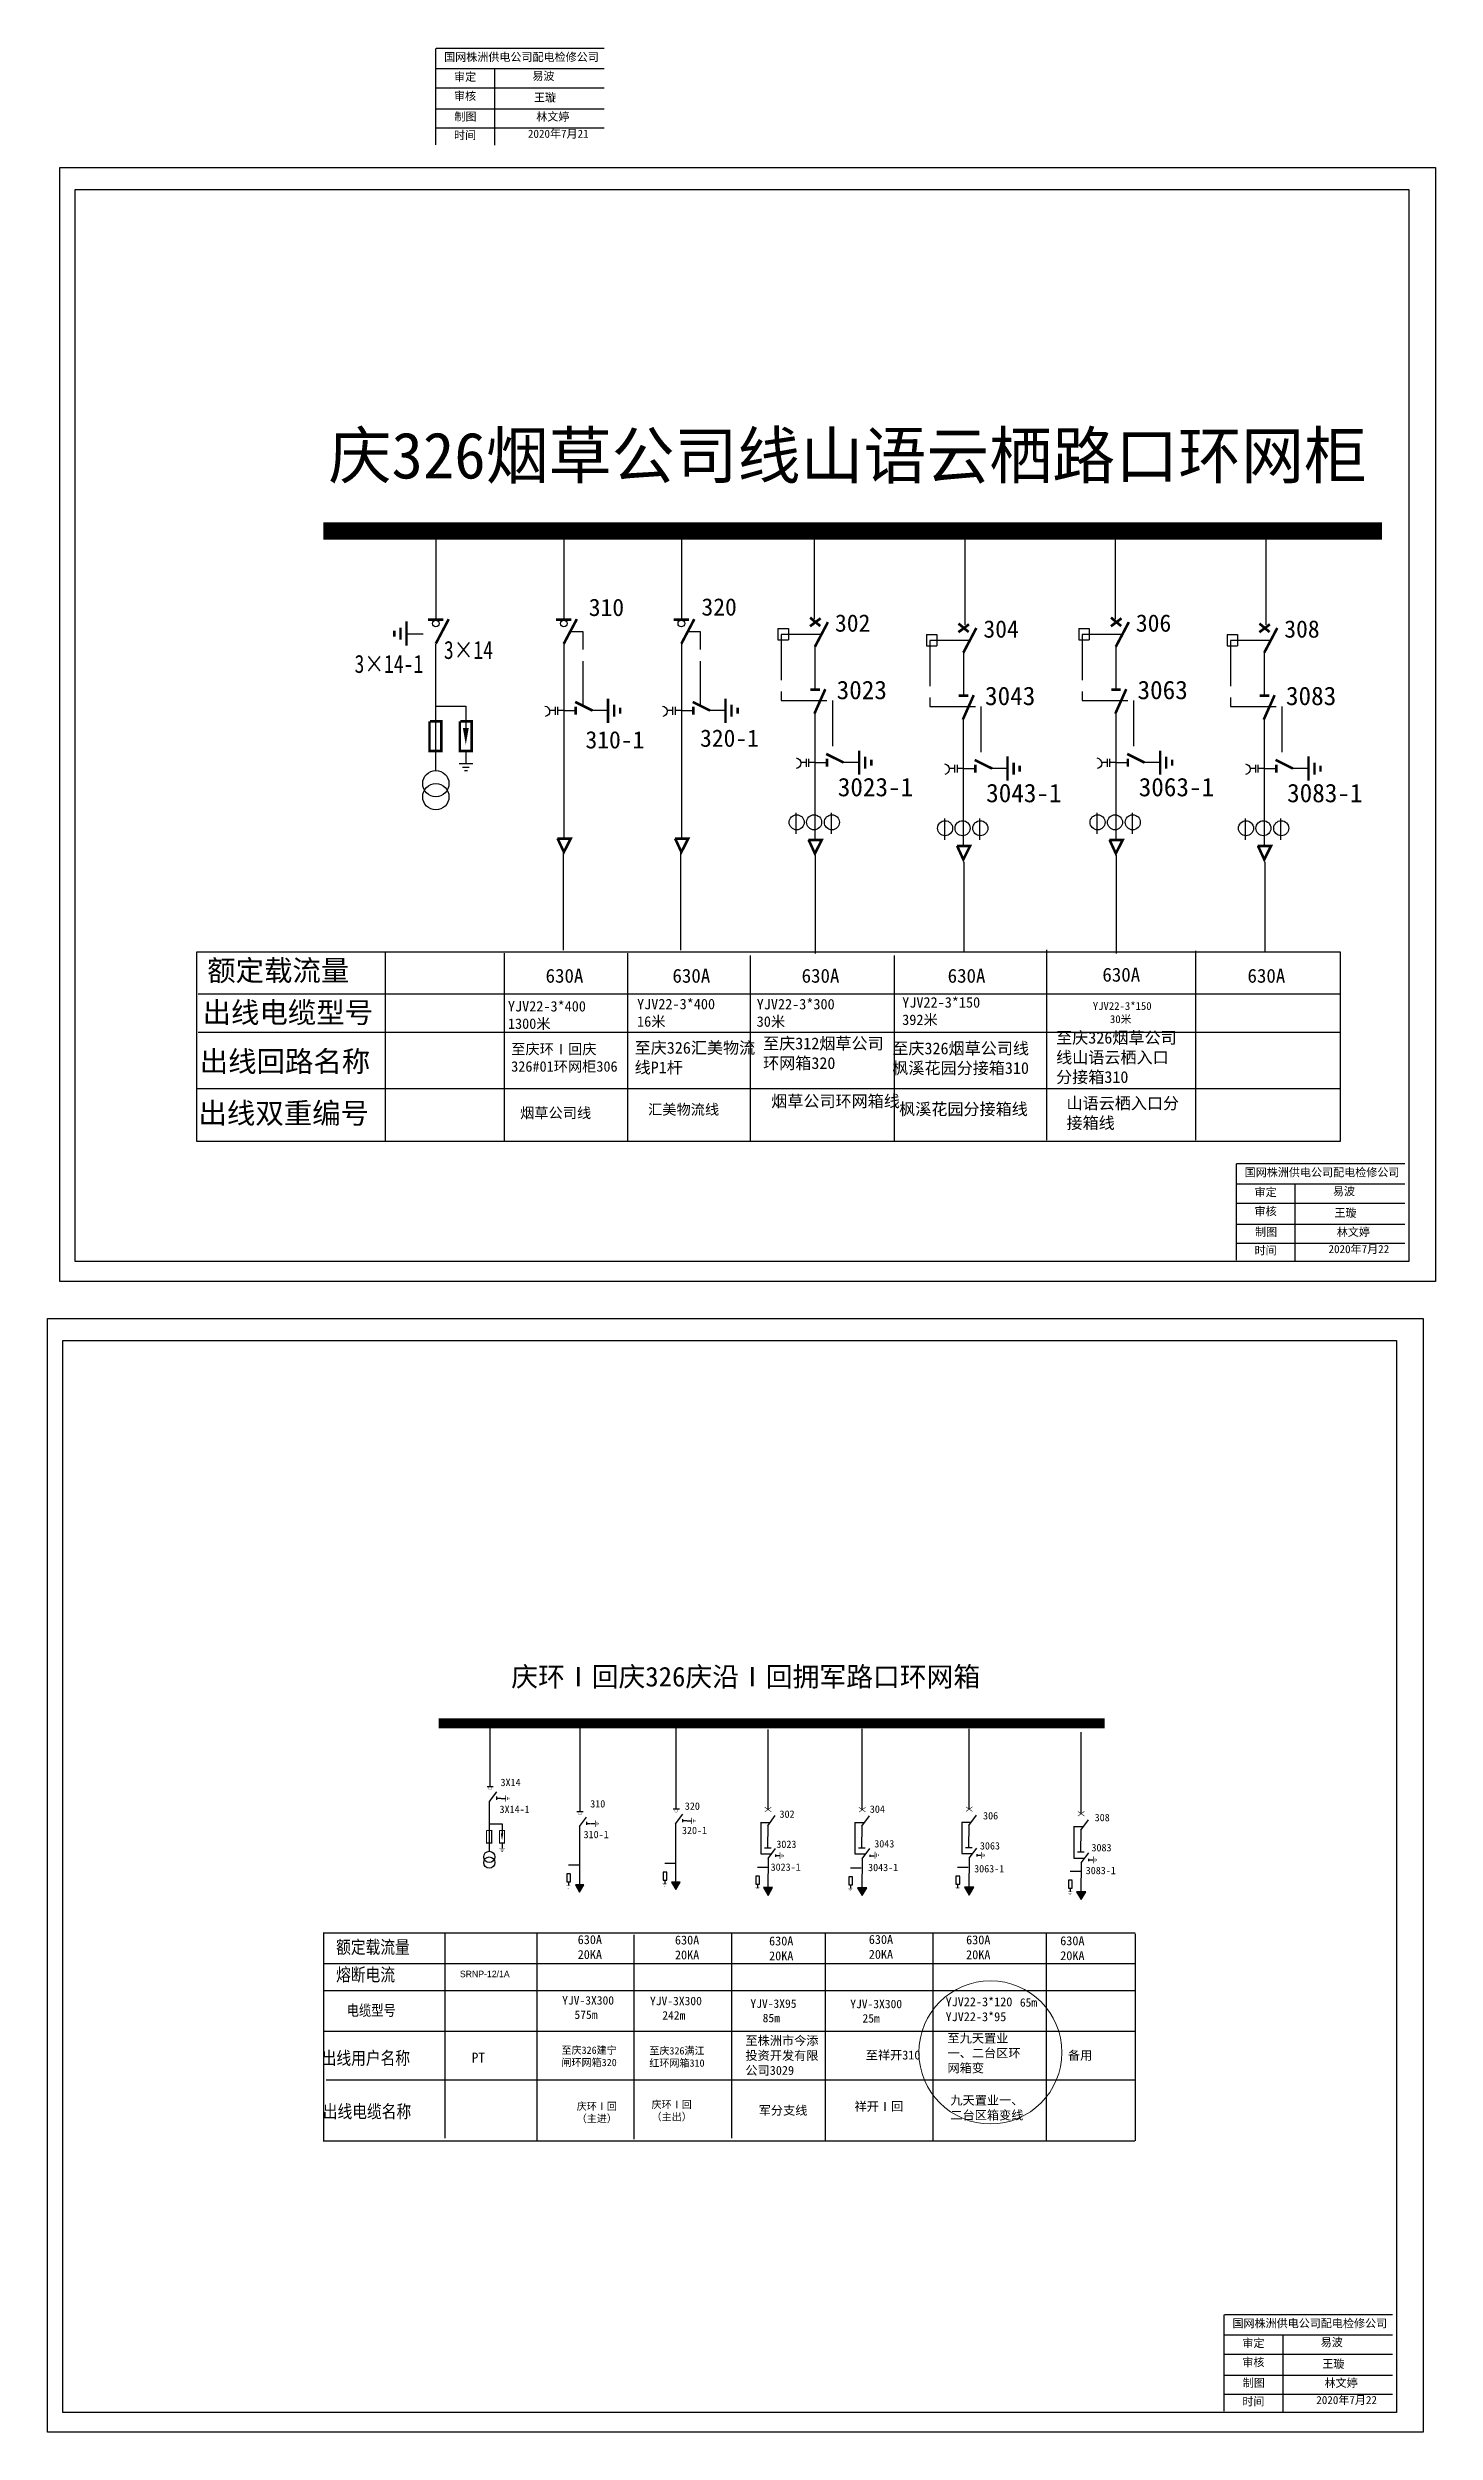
# Model space of a CAD drawing. Extents: x 386 to 1552, y -580 to 143.
# Drawn here: x 691.7 to 974.2, y -342.4 to 142.8 of the extents above; entities that cross this region are included whole.
import ezdxf

# ---------------------------------------------------------------- set-up
doc = ezdxf.new("R2010")
doc.units = 0
doc.header["$LTSCALE"] = 0.774411
doc.linetypes.add('ACAD_ISO02W100', pattern=[15, 12, -3])
doc.layers.get('0').update_dxf_attribs({"linetype": 'CONTINUOUS'})
doc.layers.add('1', color=7, linetype='CONTINUOUS')
doc.layers.add('2', color=7, linetype='CONTINUOUS')
doc.layers.add('MiniCADLayer', color=7, linetype='CONTINUOUS', lineweight=20)
doc.styles.add('HZ', font='simkai.ttf')
doc.styles.add('hztxt_txtstyle_0.00_0_0', font='', dxfattribs={"bigfont": 'hztxt.shx'})
doc.styles.add('hztxt_txtstyle_1.32_0_0', font='', dxfattribs={"height": 1.32257, "bigfont": 'hztxt.shx'})
doc.styles.add('hztxt_txtstyle_2.50_0_0', font='', dxfattribs={"height": 2.5, "bigfont": 'hztxt.shx'})
doc.styles.add('hztxt_txtstyle_3.00_0_0', font='', dxfattribs={"height": 3, "bigfont": 'hztxt.shx'})
doc.styles.add('KaiTi_GB2312_txtstyle_2.00_0_0', font='simkai_0.ttf', dxfattribs={"height": 2})
doc.styles.add('ST', font='', dxfattribs={"width": 0.8})
doc.styles.get("Standard").update_dxf_attribs({"font": '', "height": 2.5})
doc.styles.add('字体', font='simkai_0.ttf', dxfattribs={"height": 2.5})
doc.styles.add('楷体_GB2312_txtstyle_3.00_0_0', font='simkai_0.ttf', dxfattribs={"height": 3})
doc.styles.get('hztxt_txtstyle_0.00_0_0').set_extended_font_data('hztxt')
doc.styles.get('hztxt_txtstyle_1.32_0_0').set_extended_font_data('hztxt')
doc.styles.get('hztxt_txtstyle_2.50_0_0').set_extended_font_data('hztxt')
doc.styles.get('hztxt_txtstyle_3.00_0_0').set_extended_font_data('hztxt')
doc.styles.get('ST').set_extended_font_data('SimSun')
doc.styles.get('Standard').set_extended_font_data('SimSun')

msp = doc.modelspace()

# ---------------------------------------------------------------- texts
for s, height, p in [('310', 3.527, (801.89, 27.14)), ('320', 3.527, (824.83, 27.23)), ('302', 3.527, (852.02, 23.95)), ('304', 3.527, (882.23, 22.74)), ('306', 3.527, (913.27, 23.95)), ('308', 3.527, (943.48, 22.74)), ('3023', 3.762, (852.35, 10.22)), ('3043', 3.762, (882.56, 9.01)), ('3063', 3.762, (913.6, 10.22)), ('3083', 3.762, (943.82, 9.01)), ('310-1', 3.527, (801.22, 0.2)), ('320-1', 3.527, (824.54, 0.53)), ('3023-1', 3.762, (852.58, -9.54)), ('3043-1', 3.762, (882.79, -10.75)), ('3063-1', 3.762, (913.84, -9.54)), ('3083-1', 3.762, (944.05, -10.75)), ('630A', 2.828, (793.1, -47.47)), ('630A', 2.828, (818.93, -47.47)), ('630A', 2.828, (845.22, -47.47)), ('630A', 2.828, (874.95, -47.47)), ('630A', 2.828, (906.45, -47.25)), ('630A', 2.828, (935.99, -47.47)), ('YJV-3X300', 1.725, (796.48, -255.39)), ('575m', 1.725, (798.98, -258.31)), ('YJV-3X300', 1.725, (814.36, -255.51)), ('242m', 1.725, (816.86, -258.44)), ('YJV-3X95', 1.725, (834.8, -256.05)), ('YJV-3X300', 1.725, (855.12, -256.12)), ('65m', 1.725, (889.65, -255.82)), ('85m', 1.725, (837.29, -258.97)), ('25m', 1.725, (857.61, -259.05))]:
    msp.add_text(s, height=height).set_placement(p)
for s, height, style, p in [('额定载流量', 4.242, 'HZ', (724.21, -47.1)), ('出线电缆型号', 4.242, 'HZ', (723.27, -55.65)), ('出线回路名称', 4.242, 'HZ', (722.69, -65.6)), ('出线双重编号', 4.242, 'HZ', (722.44, -76.13)), ('额定载流量', 3, 'hztxt_txtstyle_3.00_0_0', (750.46, -245.29, -0.06)), ('熔断电流', 3, 'hztxt_txtstyle_3.00_0_0', (750.46, -250.9, -0.06)), ('电缆型号', 2.5, 'hztxt_txtstyle_2.50_0_0', (752.61, -257.89, -0.06)), ('出线用户名称', 3, 'hztxt_txtstyle_3.00_0_0', (747.52, -267.88, -0.06)), ('出线电缆名称', 3, 'hztxt_txtstyle_3.00_0_0', (747.75, -278.74, -0.06))]:
    msp.add_text(s, height=height, dxfattribs=dict(style=style)).set_placement(p)
at = {"linetype": 'Continuous', "attachment_point": 1}
for s, insert, char_height, width, style in [('国网株洲供电公司配电检修公司', (772.45, 141.7), 1.6492, 45.0885, '字体'), ('审定', (774.46, 137.66), 1.649, 12.8977, '字体'), ('{\\fSimSun|b0|i0|c134|p2;易波}', (790.41, 137.84), 1.6492, 12.8977, '字体'), ('审核', (774.46, 133.77), 1.649, 12.8977, '字体'), ('{\\fSimSun|b0|i0|c134|p2;王璇}', (790.73, 133.46), 1.6492, 18.171, '字体'), ('制图', (774.55, 129.58), 1.649, 12.8977, '字体'), ('林文婷', (791.2, 129.56), 1.649, 21.3238, '楷体_GB2312_txtstyle_3.00_0_0'), ('时间', (774.46, 125.8), 1.649, 12.8977, '字体'), ('YJV22-3*150', (904.5, -51.41), 1.6, 12.4404, '字体'), ('30{\\fSimSun|b0|i0|c134|p2;米}', (907.99, -54.08), 1.6, 12.4404, '字体'), ('国网株洲供电公司配电检修公司', (935.42, -85.23), 1.6492, 45.0885, '字体'), ('审定', (937.43, -89.27), 1.649, 12.8977, '字体'), ('{\\fSimSun|b0|i0|c134|p2;易波}', (953.38, -89.08), 1.6492, 12.8977, '字体'), ('审核', (937.43, -93.15), 1.649, 12.8977, '字体'), ('{\\fSimSun|b0|i0|c134|p2;王璇}', (953.7, -93.47), 1.6492, 18.171, '字体'), ('制图', (937.52, -97.34), 1.649, 12.8977, '字体'), ('时间', (937.43, -101.12), 1.649, 12.8977, '字体'), ('林文婷', (954.17, -97.37), 1.649, 21.3238, '楷体_GB2312_txtstyle_3.00_0_0'), ('{\\fSimSun|b0|i0|c134|p2;PT}', (778.06, -265.17, -0.06), 1.9986, 19.414, 'hztxt_txtstyle_0.00_0_0'), ('国网株洲供电公司配电检修公司', (932.93, -319.41), 1.6492, 45.0885, '字体'), ('审定', (934.94, -323.45), 1.649, 12.8977, '字体'), ('{\\fSimSun|b0|i0|c134|p2;易波}', (950.9, -323.27), 1.6492, 12.8977, '字体'), ('审核', (934.94, -327.33), 1.649, 12.8977, '字体'), ('{\\fSimSun|b0|i0|c134|p2;王璇}', (951.22, -327.65), 1.6492, 18.171, '字体'), ('制图', (935.03, -331.52), 1.649, 12.8977, '字体'), ('林文婷', (951.68, -331.55), 1.649, 21.3238, '楷体_GB2312_txtstyle_3.00_0_0'), ('时间', (934.94, -335.31), 1.649, 12.8977, '字体')]:
    msp.add_mtext(s, dxfattribs=dict(at, insert=insert, char_height=char_height, width=width, style=style))
at = {"color": 7, "linetype": 'Continuous', "true_color": 0xffffff, "char_height": 1.6492, "width": 17.0614, "attachment_point": 1, "style": '楷体_GB2312_txtstyle_3.00_0_0'}
for s, insert in [('{\\fSimSun|b0|i0|c134|p2;2020年7月21}', (789.51, 126.09)), ('{\\fSimSun|b0|i0|c134|p2;2020年7月22}', (952.49, -100.84)), ('{\\fSimSun|b0|i0|c134|p2;2020年7月22}', (950, -335.02))]:
    msp.add_mtext(s, dxfattribs=dict(at, insert=insert))
at = {"attachment_point": 1}
for s, insert, char_height, width, style in [('{\\fSimSun|b0|i0|c134|p2;庆326\\C0;烟草公司线山语云栖路口环网柜}', (748.92, 64.52), 9.395, 1921.2372, '字体'), ('{\\fSimSun|b0|i0|c134|p2;庆环Ⅰ回庆326庆沿Ⅰ回拥军路口环网箱     }', (786.12, -186.66), 4, 113.3637, 'hztxt_txtstyle_0.00_0_0'), ('SRNP-12/1A', (775.66, -248.49), 1.323, 8.0873, 'hztxt_txtstyle_1.32_0_0'), ('{\\fSimSun|b0|i0|c134|p2;至庆326建宁闸环网箱320}', (796.34, -263.91), 1.5, 12.9685, 'hztxt_txtstyle_0.00_0_0'), ('{\\fSimSun|b0|i0|c134|p2;至庆326满江红环网箱310}', (814.22, -264.03), 1.5, 12.9685, 'hztxt_txtstyle_0.00_0_0')]:
    msp.add_mtext(s, dxfattribs=dict(at, insert=insert, char_height=char_height, width=width, style=style))
at = {"color": 7, "linetype": 'Continuous', "char_height": 2.1211, "attachment_point": 1, "style": '字体'}
for s, insert, width in [('\\A1;YJV22-3*400\\P1300{\\fSimSun|b0|i0|c134|p2;米}', (785.44, -51.2), 36.1838), ('\\A1;YJV22-3*400\\P16{\\fSimSun|b0|i0|c134|p2;米}', (811.73, -50.75), 36.1838), ('\\A1;YJV22-3*300\\P30{\\fSimSun|b0|i0|c134|p2;米}', (836.08, -50.77), 36.1838), ('\\A1;YJV22-3*150\\P392{\\fSimSun|b0|i0|c134|p2;米}', (865.7, -50.41), 36.1838), ('{\\fSimSun|b0|i0|c134|p2;至\\C256;庆环Ⅰ回\\C0;庆326#01环网柜306}', (786.1, -59.91), 23.1559), ('{\\fSimSun|b0|i0|c134|p2;\\C0;烟草公司线}', (787.92, -72.9), 23.1559), ('{\\fSimSun|b0|i0|c134|p2;\\C0;汇美物流线}', (813.97, -72.2), 23.1559)]:
    msp.add_mtext(s, dxfattribs=dict(at, insert=insert, width=width))
at = {"color": 0, "char_height": 2.4, "attachment_point": 1, "style": '字体'}
for s, insert, width in [('{\\fSimSun|b0|i0|c134|p2;至庆}326{\\fSimSun|b0|i0|c134|p2;烟草公司线山语云栖入口分接箱310}', (897.03, -57.46), 24.8517), ('{\\fSimSun|b0|i0|c134|p2;至庆326汇美物流线P1杆}', (811.23, -59.51), 24.8517), ('{\\fSimSun|b0|i0|c134|p2;至庆}312{\\fSimSun|b0|i0|c134|p2;烟草公司环网箱}320', (837.38, -58.62), 24.8517), ('{\\fSimSun|b0|i0|c134|p2;至庆}326{\\fSimSun|b0|i0|c134|p2;烟草公司线枫溪花园分接箱310}', (863.69, -59.63), 30.4477), ('{\\fSimSun|b0|i0|c134|p2;烟草公司环网箱线}', (839.04, -70.36), 24.8517), ('{\\fSimSun|b0|i0|c134|p2;枫溪花园分接箱线}', (865.08, -71.98), 30.4477), ('{\\fSimSun|b0|i0|c134|p2;山语云栖入口分接箱线}', (899.15, -70.79), 24.8517)]:
    msp.add_mtext(s, dxfattribs=dict(at, insert=insert, width=width))
at = {"color": 1, "linetype": 'Continuous', "width": 16.878, "attachment_point": 1, "style": 'hztxt_txtstyle_0.00_0_0'}
for s, insert, char_height in [('{\\fSimSun|b0|i0|c134|p2;\\C0;3X14}', (783.93, -209.43), 1.5), ('{\\fSimSun|b0|i0|c134|p2;\\C0;3X14-1}', (783.73, -214.9), 1.5), ('{\\fSimSun|b0|i0|c134|p2;\\C0;310}', (802.19, -213.78), 1.5), ('{\\fSimSun|b0|i0|c134|p2;\\C0;320}', (821.45, -214.25), 1.5), ('{\\fSimSun|b0|i0|c134|p2;\\C0;302}', (840.73, -215.88), 1.5), ('{\\fSimSun|b0|i0|c134|p2;\\C0;304}', (859.11, -214.86), 1.5), ('{\\fSimSun|b0|i0|c134|p2;\\C0;306}', (882.17, -216.21), 1.5), ('{\\fSimSun|b0|i0|c134|p2;\\C0;308}', (904.88, -216.57), 1.5), ('{\\fSimSun|b0|i0|c134|p2;\\C0;310-1}', (800.84, -220.03), 1.5), ('{\\fSimSun|b0|i0|c134|p2;\\C0;320-1}', (820.87, -219.2), 1.5), ('{\\fSimSun|b0|i0|c134|p2;\\C0;3023}', (840.08, -222.01, -0.08), 1.5), ('{\\fSimSun|b0|i0|c134|p2;\\C0;3043}', (860.01, -221.91, -0.08), 1.5), ('{\\fSimSun|b0|i0|c134|p2;\\C0;3063}', (881.52, -222.33, -0.08), 1.5), ('{\\fSimSun|b0|i0|c134|p2;\\C0;3083}', (904.23, -222.7, -0.08), 1.5), ('{\\fSimSun|b0|i0|c134|p2;\\C0;3023-1}', (838.91, -226.66), 1.5), ('{\\fSimSun|b0|i0|c134|p2;\\C0;3043-1}', (858.76, -226.73), 1.5), ('{\\fSimSun|b0|i0|c134|p2;\\C0;3063-1}', (880.35, -226.99), 1.5), ('{\\fSimSun|b0|i0|c134|p2;\\C0;3083-1}', (903.06, -227.35), 1.5), ('{\\fSimSun|b0|i0|c134|p2;\\C0;630A\\P20KA}', (799.64, -241.26), 1.8172), ('{\\fSimSun|b0|i0|c134|p2;\\C0;630A\\P20KA}', (819.44, -241.34, -0.06), 1.8172), ('{\\fSimSun|b0|i0|c134|p2;\\C0;630A\\P20KA}', (838.6, -241.53, -0.11), 1.8172), ('{\\fSimSun|b0|i0|c134|p2;\\C0;630A\\P20KA}', (858.9, -241.22, -0.06), 1.8172), ('{\\fSimSun|b0|i0|c134|p2;\\C0;630A\\P20KA}', (878.71, -241.3, -0.11), 1.8172), ('{\\fSimSun|b0|i0|c134|p2;\\C0;630A\\P20KA}', (897.87, -241.49, -0.17), 1.8172), ('{\\fSimSun|b0|i0|c134|p2;\\C0;YJV22-3*120\\PYJV22-3*95}', (874.53, -253.91, -0.06), 1.8172), ('{\\fSimSun|b0|i0|c134|p2;\\C0;至株洲市今添投资开发有限公司3029}', (833.78, -261.8), 1.8172), ('{\\fSimSun|b0|i0|c134|p2;\\C0;至九天置业一、二台区环网箱变}', (874.92, -261.31), 1.8172), ('{\\fSimSun|b0|i0|c134|p2;\\C0;至祥开310}', (858.27, -264.74), 1.8172), ('{\\fSimSun|b0|i0|c134|p2;\\C0;备用}', (899.44, -264.81, -0.06), 1.8172), ('{\\fSimSun|b0|i0|c134|p2;\\C0;军分支线}', (836.48, -275.99), 1.8172), ('{\\fSimSun|b0|i0|c134|p2;\\C0;祥开Ⅰ回}', (855.99, -275.19), 1.8172), ('{\\fSimSun|b0|i0|c134|p2;\\C0;九天置业一、二台区箱变线}', (875.51, -273.93), 1.8172)]:
    msp.add_mtext(s, dxfattribs=dict(at, insert=insert, char_height=char_height))
at = {"layer": '1', "style": 'ST', "width": 0.8}
for s, p in [('3×14', (772.4, 18.41)), ('3×14-1', (754.21, 15.57))]:
    msp.add_text(s, height=3.677, dxfattribs=at).set_placement(p)
at = {"layer": 'MiniCADLayer', "color": 7, "ltscale": 1.21456, "char_height": 1.5, "attachment_point": 1, "style": 'KaiTi_GB2312_txtstyle_2.00_0_0'}
for s, insert in [('{\\fSimSun|b0|i0|c134|p2;\\C256;庆环Ⅰ回\\P（主进）}', (799.44, -275.33)), ('{\\fSimSun|b0|i0|c134|p2;\\C256;庆环Ⅰ回\\P（主出）}', (814.68, -274.97))]:
    msp.add_mtext(s, dxfattribs=dict(at, insert=insert))

# ---------------------------------------------------------------- blocks, each defined once
blk = doc.blocks.new('JD')
for points in [[(-2, 0.2), (-2, -0.2), (2, 0.2), (2, -0.2)], [(1, -1.2), (1, -0.8), (-1, -1.2), (-1, -0.8)], [(-0.5, -1.8), (-0.5, -2.2), (0.5, -1.8), (0.5, -2.2)]]:
    blk.add_trace(points)

# ---------------------------------------------------------------- hatches: boundary and pattern name
for color, points in [(0, [(800.04, -232.53), (800.92, -231.01), (799.16, -231.01)]), (0, [(819.63, -231.97), (820.5, -230.45), (818.75, -230.45)]), (7, [(838.38, -233.17), (839.31, -231.56), (837.45, -231.56)]), (7, [(857.55, -233.21), (858.48, -231.6), (856.62, -231.6)]), (7, [(879.33, -233.1), (880.26, -231.49), (878.4, -231.49)]), (7, [(902.12, -234.03), (903.05, -232.42), (901.19, -232.42)])]:
    msp.add_hatch(color=color).paths.add_polyline_path(points)

# ---------------------------------------------------------------- linework, layer by layer
at = {"linetype": 'Continuous'}
for p, q in [((770.77, 138.51), (805.06, 138.51)), ((782.67, 138.51), (782.67, 122.93)), ((770.77, 134.61), (805.06, 134.61)), ((770.77, 130.35), (805.06, 130.35)), ((770.77, 126.44), (805.06, 126.44)), ((933.75, -88.41), (968.03, -88.41)), ((945.65, -88.42), (945.65, -103.99)), ((933.75, -92.32), (968.03, -92.32)), ((933.75, -96.58), (968.03, -96.58)), ((933.75, -100.48), (968.03, -100.48)), ((931.26, -322.59), (965.54, -322.59)), ((943.16, -322.6), (943.16, -338.17)), ((931.26, -326.5), (965.54, -326.5)), ((931.26, -330.76), (965.54, -330.76)), ((931.26, -334.66), (965.54, -334.66))]:
    msp.add_line(p, q, dxfattribs=at)
for p, q in [((770.74, 44.16), (770.74, 26.44)), ((796.81, 44.16), (796.81, 26.44)), ((820.74, 44.16), (820.74, 26.44)), ((847.79, 44.21), (847.79, 26.49)), ((909.04, 44.21), (909.04, 26.49)), ((878.44, 43.03), (878.44, 25.32)), ((939.7, 43.03), (939.7, 25.32)), ((840.41, 24.62), (842.53, 24.62)), ((840.41, 24.62), (840.41, 22.27)), ((842.53, 24.62), (842.53, 22.27)), ((901.67, 24.62), (903.78, 24.62)), ((901.67, 24.62), (901.67, 22.27)), ((903.78, 24.62), (903.78, 22.27)), ((768.15, 23.47), (764.83, 23.47)), ((796.81, 21.63), (796.81, -18.24)), ((820.74, 21.63), (820.74, -18.24)), ((840.41, 22.27), (842.53, 22.27)), ((847.94, 21.03), (847.94, 12.29)), ((870.62, 23.41), (872.74, 23.41)), ((870.62, 23.41), (870.62, 21.06)), ((870.62, 21.06), (872.74, 21.06)), ((872.74, 23.41), (872.74, 21.06)), ((878.15, 19.82), (878.15, 11.08)), ((901.67, 22.27), (903.78, 22.27)), ((909.19, 21.03), (909.19, 12.29)), ((931.88, 23.41), (933.99, 23.41)), ((931.88, 23.41), (931.88, 21.06)), ((931.88, 21.06), (933.99, 21.06)), ((933.99, 23.41), (933.99, 21.06)), ((939.4, 19.82), (939.4, 11.08)), ((796.81, 7.9), (799.25, 7.9)), ((802.44, 7.97), (805.76, 7.97)), ((820.74, 7.9), (823.18, 7.9)), ((826.36, 7.97), (829.69, 7.97)), ((847.9, 7.56), (847.9, -18.41)), ((878.11, 6.35), (878.11, -19.62)), ((909.16, 7.56), (909.16, -18.41)), ((939.37, 6.35), (939.37, -19.62)), ((847.94, -2.68), (850.38, -2.68)), ((853.57, -2.61), (856.89, -2.61)), ((878.15, -3.89), (880.59, -3.89)), ((883.78, -3.82), (887.1, -3.82)), ((909.19, -2.68), (911.63, -2.68)), ((914.82, -2.61), (918.14, -2.61)), ((939.4, -3.89), (941.85, -3.89)), ((945.03, -3.82), (948.36, -3.82)), ((844.14, -17.17), (844.14, -12.87)), ((851.31, -17.17), (851.31, -12.87)), ((874.35, -18.38), (874.35, -14.08)), ((881.52, -18.38), (881.52, -14.08)), ((905.4, -17.17), (905.4, -12.87)), ((912.57, -17.17), (912.57, -12.87)), ((935.61, -18.38), (935.61, -14.08)), ((942.78, -18.38), (942.78, -14.08)), ((796.67, -20.6), (796.67, -40.83)), ((820.59, -20.6), (820.59, -40.83)), ((847.97, -21.5), (847.97, -41.5)), ((878.26, -22.85), (878.26, -41.05)), ((909.23, -21.5), (909.23, -41.5)), ((939.51, -22.85), (939.51, -41.05)), ((722.09, -79.75), (722.09, -41.2)), ((722.09, -41.2), (954.85, -41.2)), ((760.44, -41.2), (760.44, -79.75)), ((784.64, -41.45), (784.64, -79.75)), ((809.78, -41.45), (809.78, -79.75)), ((834.77, -41.94), (834.77, -79.75)), ((864.05, -41.94), (864.05, -79.75)), ((895.05, -40.79), (895.05, -79.53)), ((925.42, -40.98), (925.42, -79.53)), ((954.85, -41.2), (954.85, -79.75)), ((722.36, -49.75), (954.85, -49.75)), ((925.42, -51.64), (925.42, -79.53)), ((954.85, -51.86), (954.85, -79.75)), ((722.36, -57.53), (954.85, -57.53)), ((954.85, -69.09), (722.09, -69.09)), ((954.85, -79.75), (722.09, -79.75)), ((781.75, -198.15, -0.06), (781.75, -211.04, -0.06)), ((836.87, -218.32, -0.06), (838.82, -218.32, -0.06)), ((836.89, -218.33, -0.06), (836.89, -224.7, -0.06)), ((877.81, -218.25, -0.06), (879.77, -218.25, -0.06)), ((877.84, -218.26, -0.06), (877.84, -224.63, -0.06)), ((838.32, -219.01, -0.06), (838.26, -223.42, -0.06)), ((856.04, -218.36, -0.06), (857.99, -218.36, -0.06)), ((856.06, -218.37, -0.06), (856.06, -224.74, -0.06)), ((857.49, -219.05, -0.06), (857.43, -223.46, -0.06)), ((879.27, -218.94, -0.06), (879.21, -223.35, -0.06)), ((900.6, -219.18, -0.06), (902.56, -219.18, -0.06)), ((900.63, -219.19, -0.06), (900.63, -225.57, -0.06)), ((902.06, -219.87, -0.06), (902, -224.29, -0.06)), ((797.75, -226.94), (799.91, -226.95)), ((817.36, -226.59), (819.51, -226.6)), ((836.26, -227.41), (838.42, -227.42)), ((836.89, -224.7, -0.06), (839.1, -224.7, -0.06)), ((837.66, -223.47, -0.06), (839, -223.47, -0.06)), ((839.9, -225.06, -0.06), (840.84, -225.06, -0.06)), ((855.16, -227.53), (857.32, -227.53)), ((856.06, -224.74, -0.06), (858.27, -224.73, -0.06)), ((856.83, -223.51, -0.06), (858.18, -223.51, -0.06)), ((859.07, -225.1, -0.06), (860.01, -225.1, -0.06)), ((876.99, -227.41), (879.15, -227.42)), ((877.84, -224.63, -0.06), (880.05, -224.62, -0.06)), ((878.61, -223.4, -0.06), (879.95, -223.4, -0.06)), ((880.84, -224.99, -0.06), (881.78, -224.99, -0.06)), ((900.63, -225.57, -0.06), (902.83, -225.56, -0.06)), ((901.4, -224.33, -0.06), (902.74, -224.33, -0.06)), ((903.63, -225.92, -0.06), (904.57, -225.92, -0.06)), ((797.75, -230.41), (797.75, -231.17)), ((817.36, -230.05), (817.36, -230.81)), ((836.26, -230.88), (836.26, -231.64)), ((855.16, -230.99), (855.16, -231.75)), ((876.99, -230.88), (876.99, -231.64)), ((899.89, -228.24), (902.05, -228.24)), ((899.89, -231.7), (899.89, -232.46)), ((747.8, -240.79, -0.06), (913.14, -240.79, -0.06)), ((747.94, -283.09, -0.06), (747.95, -240.79, -0.06)), ((772.56, -240.99, -0.06), (772.56, -282.54, -0.06)), ((791.35, -240.99, -0.06), (791.35, -283.18, -0.06)), ((811.1, -241.22, -0.06), (811.1, -282.78, -0.06)), ((830.96, -240.99, -0.06), (830.96, -282.54, -0.06)), ((850, -240.99, -0.06), (850, -283.09, -0.06)), ((871.93, -240.99, -0.06), (871.93, -283.09, -0.06)), ((894.98, -240.99, -0.06), (894.98, -283.09, -0.06)), ((913.1, -240.99, -0.06), (913.1, -283.09, -0.06)), ((747.8, -247.03, -0.06), (913.1, -247.03, -0.06)), ((748.09, -252.52, -0.06), (913.1, -252.52, -0.06)), ((748.09, -260.79, -0.06), (913.1, -260.79, -0.06)), ((913.1, -270.78, -0.06), (748.46, -270.78, -0.06)), ((913.03, -283.16, -0.06), (747.8, -283.16, -0.06))]:
    msp.add_line(p, q)
at = {"linetype": 'ACAD_ISO02W100'}
for p, q in [((849, 23.4), (841.08, 23.4)), ((841.08, 23.4), (841.08, 9.94)), ((879.21, 22.18), (871.3, 22.18)), ((871.3, 22.18), (871.3, 8.73)), ((910.25, 23.4), (902.34, 23.4)), ((902.34, 23.4), (902.34, 9.94)), ((940.46, 22.18), (932.55, 22.18)), ((932.55, 22.18), (932.55, 8.73)), ((841.08, 9.94), (851.52, 9.94)), ((851.52, 9.94), (851.52, -1.16)), ((902.34, 9.94), (912.78, 9.94)), ((912.78, 9.94), (912.78, -1.16)), ((871.3, 8.73), (881.73, 8.73)), ((881.73, 8.73), (881.73, -2.37)), ((932.55, 8.73), (942.99, 8.73)), ((942.99, 8.73), (942.99, -2.37))]:
    msp.add_line(p, q, dxfattribs=at)
at = {"color": 7}
for p, q in [((819.7, -215.54, -0.06), (819.7, -198.33, -0.06)), ((800.11, -216.1, -0.06), (800.11, -198.96, -0.06)), ((838.39, -215.69, -0.06), (838.39, -199.41, -0.06)), ((857.57, -215.73, -0.06), (857.57, -199.25, -0.06)), ((879.34, -215.62, -0.06), (879.34, -199.25, -0.06)), ((902.13, -216.56, -0.06), (902.13, -199.98, -0.06))]:
    msp.add_line(p, q, dxfattribs=at)
at = {"color": 0}
for p, q in [((781.2, -210.98, -0.06), (782.46, -210.98, -0.06)), ((783.13, -213.07, -0.06), (783.13, -213.73, -0.06)), ((783.14, -213.4, -0.06), (783.98, -213.4, -0.06)), ((784.07, -213.43, -0.06), (784.96, -213.43, -0.06)), ((781.62, -214.04, -0.06), (781.62, -224.25, -0.06)), ((799.48, -216.1, -0.06), (800.75, -216.1, -0.06)), ((801.42, -218.19, -0.06), (801.42, -218.84, -0.06)), ((819.07, -215.54, -0.06), (820.34, -215.54, -0.06)), ((821, -217.63, -0.06), (821, -218.29, -0.06)), ((821.02, -217.96, -0.06), (821.86, -217.96, -0.06)), ((821.94, -217.97, -0.06), (822.83, -217.97, -0.06)), ((781.61, -218.63, -0.06), (784.24, -218.63, -0.06)), ((784.24, -218.63, -0.06), (784.24, -220.55, -0.06)), ((784.24, -222.58, -0.06), (784.24, -223.57, -0.06)), ((799.98, -219.17, -0.06), (799.98, -231.28, -0.06)), ((801.43, -218.52, -0.06), (802.27, -218.52, -0.06)), ((802.36, -218.54, -0.06), (803.24, -218.54, -0.06)), ((819.57, -218.61, -0.06), (819.57, -230.72, -0.06)), ((838.38, -225.69, -0.06), (838.32, -231.84, -0.06)), ((857.55, -225.73, -0.06), (857.49, -231.88, -0.06)), ((879.33, -225.62, -0.06), (879.27, -231.77, -0.06)), ((902.12, -226.55, -0.06), (902.06, -232.71, -0.06))]:
    msp.add_line(p, q, dxfattribs=at)
at = {"linetype": 'Continuous', "const_width": 0.275}
for points in [[(770.75, 142.64), (770.75, 123)], [(770.77, 142.64), (805.06, 142.64)], [(933.73, -84.28), (933.73, -103.93)], [(933.75, -84.28), (968.03, -84.28)], [(931.24, -318.47), (931.24, -338.11)], [(931.26, -318.47), (965.54, -318.47)]]:
    msp.add_lwpolyline(points, dxfattribs=at)
at = {"linetype": 'Continuous'}
for points in [[(694.23, 118.41), (974.23, 118.41), (974.23, -108.23), (694.23, -108.23)], [(697.32, 113.92), (968.84, 113.92), (968.84, -104.21), (697.32, -104.21)], [(691.74, -115.77), (971.74, -115.77), (971.74, -342.41), (691.74, -342.41)], [(694.83, -120.26), (966.35, -120.26), (966.35, -338.39), (694.83, -338.39)]]:
    msp.add_lwpolyline(points, close=True, dxfattribs=at)
for points, const_width in [([(747.86, 44.45), (963.37, 44.45)], 3.53), ([(769.18, 26.38), (772.3, 26.38)], 0.529), ([(770.74, 21.5), (773.38, 26.51)], 0.529), ([(795.25, 26.38), (798.37, 26.38)], 0.529), ([(796.81, 21.5), (799.46, 26.51)], 0.529), ([(819.18, 26.38), (822.3, 26.38)], 0.529), ([(820.74, 21.5), (823.38, 26.51)], 0.529), ([(846.93, 25.06), (849.08, 26.67)], 0.529), ([(846.95, 26.82), (849.02, 25.1)], 0.529), ([(847.94, 20.9), (850.58, 25.91)], 0.529), ([(877.14, 23.85), (879.29, 25.46)], 0.529), ([(877.16, 25.61), (879.23, 23.89)], 0.529), ([(878.15, 19.69), (880.79, 24.7)], 0.529), ([(908.19, 25.06), (910.34, 26.67)], 0.529), ([(908.21, 26.82), (910.28, 25.1)], 0.529), ([(909.19, 20.9), (911.84, 25.91)], 0.529), ([(938.4, 23.85), (940.55, 25.46)], 0.529), ([(938.42, 25.61), (940.49, 23.89)], 0.529), ([(939.4, 19.69), (942.05, 24.7)], 0.529), ([(799.12, 9.66), (802.65, 7.9)], 0.529), ([(823.04, 9.66), (826.57, 7.9)], 0.529), ([(846.99, 12.15), (848.95, 12.15)], 0.529), ([(847.83, 7.27), (850.05, 12.26)], 0.529), ([(877.2, 10.94), (879.16, 10.94)], 0.529), ([(878.04, 6.06), (880.26, 11.05)], 0.529), ([(908.24, 12.15), (910.2, 12.15)], 0.529), ([(909.08, 7.27), (911.31, 12.26)], 0.529), ([(938.46, 10.94), (940.42, 10.94)], 0.529), ([(939.3, 6.06), (941.52, 11.05)], 0.529), ([(799.25, 8.71), (799.25, 7.09)], 0.529), ([(823.18, 8.71), (823.18, 7.09)], 0.529), ([(850.24, -0.92), (853.77, -2.68)], 0.529), ([(850.38, -1.86), (850.38, -3.49)], 0.529), ([(880.45, -2.13), (883.98, -3.89)], 0.529), ([(880.59, -3.07), (880.59, -4.7)], 0.529), ([(911.5, -0.92), (915.03, -2.68)], 0.529), ([(911.63, -1.86), (911.63, -3.49)], 0.529), ([(941.71, -2.13), (945.24, -3.89)], 0.529), ([(941.85, -3.07), (941.85, -4.7)], 0.529), ([(795.51, -18.17), (798.21, -18.17), (796.83, -20.89), (795.54, -18.12)], 0.529), ([(819.44, -18.17), (822.13, -18.17), (820.75, -20.89), (819.47, -18.12)], 0.529), ([(846.62, -18.45), (849.31, -18.45), (847.93, -21.18), (846.65, -18.4)], 0.529), ([(876.83, -19.66), (879.52, -19.66), (878.14, -22.39), (876.86, -19.61)], 0.529), ([(907.87, -18.45), (910.57, -18.45), (909.19, -21.18), (907.91, -18.4)], 0.529), ([(938.08, -19.66), (940.78, -19.66), (939.4, -22.39), (938.12, -19.61)], 0.529), ([(797.3, -231.17), (798.17, -231.17)], 0.0619), ([(797.4, -231.39), (798.07, -231.39)], 0.0619), ([(797.59, -231.67), (797.9, -231.67)], 0.0619), ([(816.9, -230.82), (817.77, -230.82)], 0.0619), ([(817.01, -231.04), (817.67, -231.04)], 0.0619), ([(817.19, -231.32), (817.5, -231.32)], 0.0619), ([(835.8, -231.64), (836.68, -231.64)], 0.0619), ([(835.91, -231.86), (836.57, -231.86)], 0.0619), ([(836.09, -232.14), (836.4, -232.14)], 0.0619), ([(854.71, -231.76), (855.58, -231.76)], 0.0619), ([(854.81, -231.98), (855.47, -231.98)], 0.0619), ([(855, -232.25), (855.3, -232.25)], 0.0619), ([(876.54, -231.64), (877.41, -231.64)], 0.0619), ([(876.64, -231.86), (877.31, -231.86)], 0.0619), ([(876.83, -232.14), (877.14, -232.14)], 0.0619), ([(899.43, -232.46), (900.31, -232.46)], 0.0619), ([(899.54, -232.69), (900.2, -232.69)], 0.0619), ([(899.72, -232.96), (900.03, -232.96)], 0.0619)]:
    msp.add_lwpolyline(points, dxfattribs=dict(const_width=const_width))
at = {"linetype": 'ACAD_ISO02W100'}
for points in [[(800.74, 8.68), (800.74, 23.95), (798.11, 23.95)], [(824.67, 8.68), (824.67, 23.95), (822.03, 23.95)]]:
    msp.add_lwpolyline(points, dxfattribs=at)
for points, format in [([(792.97, 8.83, -0.877934), (793.01, 6.69)], "xyb"), ([(816.89, 8.83, -0.877934), (816.94, 6.69)], "xyb"), ([(844.09, -1.74, -0.877934), (844.14, -3.89)], "xyb"), ([(874.31, -2.95, -0.877934), (874.35, -5.1)], "xyb"), ([(905.35, -1.74, -0.877934), (905.39, -3.89)], "xyb"), ([(935.56, -2.95, -0.877934), (935.6, -5.1)], "xyb"), ([(797.75, -226.94, 0, 0, 0), (797.75, -229.22, 0.206, 0, 0), (797.75, -229.95, 0, 0, 0)], "xyseb"), ([(817.36, -226.59, 0, 0, 0), (817.36, -228.87, 0.206, 0, 0), (817.36, -229.6, 0, 0, 0)], "xyseb"), ([(836.26, -227.41, 0, 0, 0), (836.26, -229.69, 0.206, 0, 0), (836.26, -230.42, 0, 0, 0)], "xyseb"), ([(855.16, -227.53, 0, 0, 0), (855.16, -229.8, 0.206, 0, 0), (855.16, -230.54, 0, 0, 0)], "xyseb"), ([(876.99, -227.41, 0, 0, 0), (876.99, -229.69, 0.206, 0, 0), (876.99, -230.42, 0, 0, 0)], "xyseb"), ([(899.89, -228.24, 0, 0, 0), (899.89, -230.51, 0.206, 0, 0), (899.89, -231.24, 0, 0, 0)], "xyseb")]:
    msp.add_lwpolyline(points, format=format)
for points in [[(795.03, 7.93), (793.92, 7.93)], [(795.03, 8.67), (795.03, 7.06)], [(795.53, 8.67), (795.53, 7.06)], [(796.81, 7.93), (795.53, 7.93)], [(818.96, 7.93), (817.84, 7.93)], [(818.96, 8.67), (818.96, 7.06)], [(819.45, 8.67), (819.45, 7.06)], [(820.73, 7.93), (819.45, 7.93)], [(846.16, -2.65), (845.04, -2.65)], [(846.16, -1.91), (846.16, -3.52)], [(846.65, -1.91), (846.65, -3.52)], [(847.93, -2.65), (846.65, -2.65)], [(876.37, -3.86), (875.26, -3.86)], [(876.37, -3.12), (876.37, -4.73)], [(876.86, -3.12), (876.86, -4.73)], [(878.14, -3.86), (876.86, -3.86)], [(907.41, -2.65), (906.3, -2.65)], [(907.41, -1.91), (907.41, -3.52)], [(907.91, -1.91), (907.91, -3.52)], [(909.19, -2.65), (907.91, -2.65)], [(937.63, -3.86), (936.51, -3.86)], [(937.63, -3.12), (937.63, -4.73)], [(938.12, -3.12), (938.12, -4.73)], [(939.4, -3.86), (938.12, -3.86)], [(798.16, -228.81), (797.4, -228.81), (797.4, -230.41), (798.16, -230.41), (798.16, -228.83)], [(817.77, -228.45), (817.01, -228.45), (817.01, -230.05), (817.77, -230.05), (817.77, -228.47)], [(836.67, -229.28), (835.91, -229.28), (835.91, -230.88), (836.67, -230.88), (836.67, -229.3)], [(855.57, -229.39), (854.81, -229.39), (854.81, -230.99), (855.57, -230.99), (855.57, -229.41)], [(877.41, -229.28), (876.65, -229.28), (876.65, -230.88), (877.41, -230.88), (877.41, -229.3)], [(900.3, -230.1), (899.54, -230.1), (899.54, -231.7), (900.3, -231.7), (900.3, -230.12)]]:
    msp.add_lwpolyline(points)
at = {"elevation": -0.06}
for points, const_width in [([(771.37, -198.15), (906.93, -198.15)], 2), ([(837.71, -215.22), (839.05, -216.16)], 0.114), ([(837.74, -216.16), (839.08, -215.2)], 0.114), ([(856.88, -215.25), (858.23, -216.2)], 0.114), ([(856.91, -216.2), (858.26, -215.24)], 0.114), ([(878.66, -215.14), (880, -216.09)], 0.114), ([(878.69, -216.09), (880.03, -215.13)], 0.114), ([(901.45, -216.08), (902.79, -217.02)], 0.114), ([(901.48, -217.02), (902.82, -216.06)], 0.114), ([(837.66, -223.47), (839, -223.47)], 0.114), ([(856.83, -223.51), (858.18, -223.51)], 0.114), ([(878.61, -223.4), (879.95, -223.4)], 0.114), ([(901.4, -224.33), (902.74, -224.33)], 0.114)]:
    msp.add_lwpolyline(points, dxfattribs=dict(at, const_width=const_width))
at = {"color": 0, "elevation": -0.06}
for points, const_width in [([(781.2, -210.98), (782.46, -210.98)], 0.108), ([(799.48, -216.1), (800.75, -216.1)], 0.108), ([(819.07, -215.54), (820.34, -215.54)], 0.108), ([(781.09, -219.94), (781.09, -222.51), (782.12, -222.51), (782.12, -219.94), (781.12, -219.94)], 0.217), ([(783.73, -219.94), (783.73, -222.51), (784.75, -222.51), (784.75, -219.94), (783.76, -219.94)], 0.217)]:
    msp.add_lwpolyline(points, dxfattribs=dict(at, const_width=const_width))
at = {"color": 0, "const_width": 0.0539, "elevation": -0.06}
for points in [[(781.47, -211.33, 1), (782.17, -211.33, 1)], [(799.76, -216.45, 1), (800.46, -216.45, 1)], [(819.35, -215.89, 1), (820.05, -215.89, 1)]]:
    msp.add_lwpolyline(points, format="xyb", close=True, dxfattribs=at)
at = {"color": 0, "elevation": -0.06}
msp.add_lwpolyline([(784.24, -220.52, 0.506, 0, 0), (784.24, -221.97, 0, 0, 0)], format="xyseb", dxfattribs=at)
at = {"elevation": -0.06}
for points in [[(839.91, -224.85), (839.91, -225.31)], [(859.08, -224.89), (859.08, -225.34)], [(880.86, -224.78), (880.86, -225.23)], [(903.65, -225.71), (903.65, -226.17)]]:
    msp.add_lwpolyline(points, dxfattribs=at)
at = {"color": 0, "elevation": -0.06}
for points in [[(800.04, -232.53), (800.92, -231.01), (799.16, -231.01)], [(819.63, -231.97), (820.5, -230.45), (818.75, -230.45)]]:
    msp.add_lwpolyline(points, close=True, dxfattribs=at)
at = {"color": 7, "elevation": -0.06}
for points in [[(838.38, -233.17), (839.31, -231.56), (837.45, -231.56)], [(857.55, -233.21), (858.48, -231.6), (856.62, -231.6)], [(879.33, -233.1), (880.26, -231.49), (878.4, -231.49)], [(902.12, -234.03), (903.05, -232.42), (901.19, -232.42)]]:
    msp.add_lwpolyline(points, close=True, dxfattribs=at)
for centre, radius in [((770.74, 25.63), 0.678), ((796.81, 25.63), 0.678), ((820.74, 25.63), 0.678), ((844.22, -14.83), 1.53), ((847.77, -14.83), 1.53), ((851.39, -14.83), 1.53), ((874.43, -16.04), 1.53), ((877.98, -16.04), 1.53), ((881.6, -16.04), 1.53), ((905.47, -14.83), 1.53), ((909.02, -14.83), 1.53), ((912.64, -14.83), 1.53), ((935.69, -16.04), 1.53), ((939.23, -16.04), 1.53), ((942.86, -16.04), 1.53)]:
    msp.add_circle(centre, radius)
at = {"color": 0}
for centre in [(781.64, -225.34, -0.06), (781.64, -226.48, -0.06)]:
    msp.add_circle(centre, 1.14, dxfattribs=at)
at = {"color": 12, "linetype": 'Continuous', "lineweight": 0, "ltscale": 1.427887, "true_color": 0xc00000}
msp.add_circle((883.66, -265.11), 14.56, dxfattribs=at)
at = {"layer": '1'}
for p, q in [((770.71, 21.39), (770.71, -4.41)), ((770.68, 8.79), (776.86, 8.79)), ((776.86, 8.79), (776.86, 4.27)), ((776.86, -0.47), (776.86, -2.81))]:
    msp.add_line(p, q, dxfattribs=at)
at = {"layer": '1', "const_width": 0.509}
for points in [[(769.48, 5.7), (769.48, -0.32), (771.89, -0.32), (771.89, 5.7), (769.55, 5.7)], [(775.66, 5.7), (775.66, -0.32), (778.07, -0.32), (778.07, 5.7), (775.73, 5.7)]]:
    msp.add_lwpolyline(points, dxfattribs=at)
at = {"layer": '1'}
msp.add_lwpolyline([(776.86, 4.35, 1.19, 0, 0), (776.86, 0.96, 0, 0, 0)], format="xyseb", dxfattribs=at)
for centre in [(770.76, -6.96), (770.76, -9.63)]:
    msp.add_circle(centre, 2.67, dxfattribs=at)
at = {"layer": '2', "color": 0}
for p, q in [((781.69, -214.05, -0.06), (783.15, -212.1, -0.06)), ((799.98, -219.17, -0.06), (801.44, -217.22, -0.06)), ((819.57, -218.61, -0.06), (821.03, -216.66, -0.06))]:
    msp.add_line(p, q, dxfattribs=at)
at = {"layer": '2'}
for p, q in [((838.32, -219.01, -0.06), (839.86, -216.94, -0.06)), ((857.49, -219.05, -0.06), (859.04, -216.98, -0.06)), ((879.27, -218.94, -0.06), (880.81, -216.87, -0.06)), ((902.06, -219.87, -0.06), (903.6, -217.8, -0.06)), ((838.38, -225.69, -0.06), (839.93, -223.62, -0.06)), ((857.55, -225.73, -0.06), (859.1, -223.66, -0.06)), ((879.33, -225.62, -0.06), (880.88, -223.55, -0.06)), ((902.12, -226.55, -0.06), (903.67, -224.48, -0.06))]:
    msp.add_line(p, q, dxfattribs=at)

# ---------------------------------------------------------------- block references
for p, xscale, yscale, zscale, rotation in [((764.78, 23.56), 1.234324862786571, 1.234324862786571, 1.234324862786554, 270), ((805.81, 7.87), 1.234324862786571, 1.234324862786571, 1.234324862786554, 90), ((829.73, 7.87), 1.234324862786571, 1.234324862786571, 1.234324862786554, 90), ((856.94, -2.7), 1.234324862786571, 1.234324862786571, 1.234324862786554, 90), ((887.15, -3.91), 1.234324862786571, 1.234324862786571, 1.234324862786554, 90), ((918.19, -2.7), 1.234324862786571, 1.234324862786571, 1.234324862786554, 90), ((948.4, -3.91), 1.234324862786571, 1.234324862786571, 1.234324862786554, 90), ((840.85, -225.09, -0.06), 0.3495080551147112, 0.3495080551147112, 0.3495080551767315, 90), ((860.17, -224.99, -0.06), 0.3495080551147112, 0.3495080551147112, 0.3495080551767315, 90), ((881.8, -225.02, -0.06), 0.3495080551147112, 0.3495080551147112, 0.3495080551767315, 90), ((904.59, -225.95, -0.06), 0.3495080551147112, 0.3495080551147112, 0.3495080551767315, 90)]:
    msp.add_blockref('JD', p, dxfattribs=dict(xscale=xscale, yscale=yscale, zscale=zscale, rotation=rotation))
at = {"color": 0, "xscale": 0.3297305593027886, "yscale": 0.3297305593027886, "zscale": 0.3297305593611308, "rotation": 90}
for p in [(784.97, -213.45, -0.06), (803.26, -218.57, -0.06), (822.84, -217.99, -0.06)]:
    msp.add_blockref('JD', p, dxfattribs=at)
at = {"color": 0, "xscale": 0.3036991993994889, "yscale": 0.3036991993576521, "zscale": 0.3036991994115678}
msp.add_blockref('JD', (784.26, -223.62, -0.06), dxfattribs=at)
at = {"layer": '1', "xscale": 0.7126772439138165, "yscale": 0.712677242596874, "zscale": 0.7126772429866826}
msp.add_blockref('JD', (776.9, -2.91), dxfattribs=at)

msp.set_redraw_order([(e.dxf.handle, doc.entitydb.next_handle()) for e in msp.query("TEXT MTEXT ATTDEF DIMENSION ARC_DIMENSION")])  # texts and dimensions are drawn at this point

doc.saveas('drawing.dxf')
